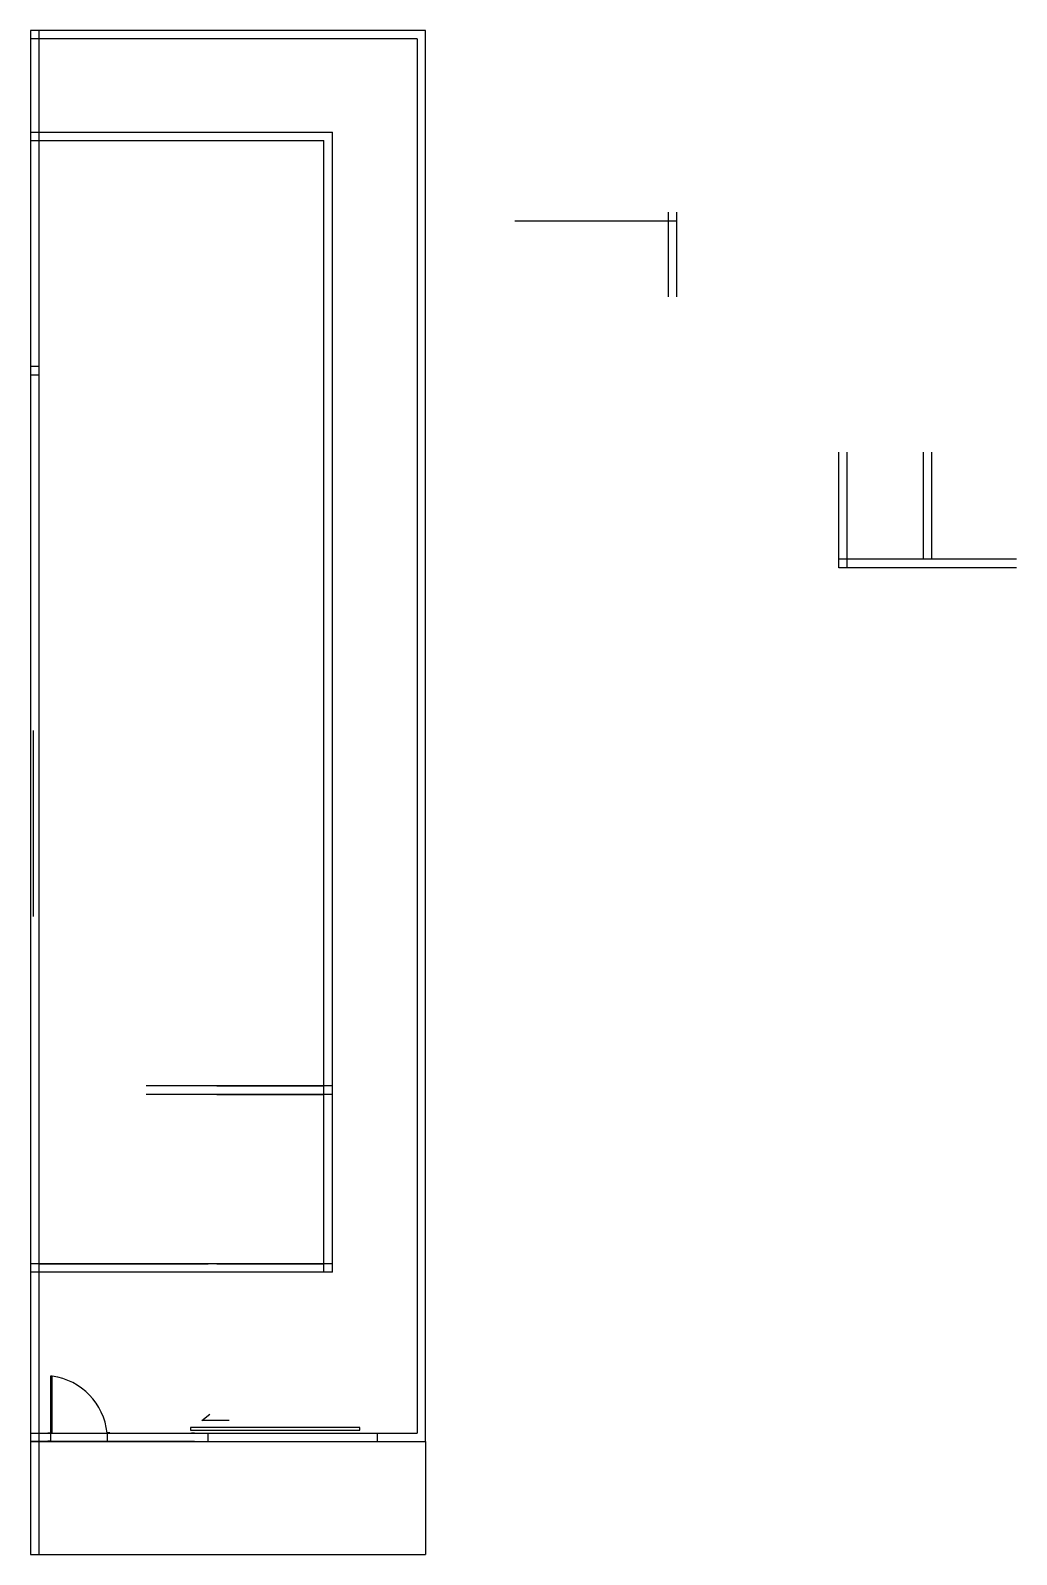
# Model space of a CAD drawing. Header units: millimetres. Extents: x 4595 to 4915, y 2085 to 2243.
# Drawn here: x 4876.8 to 4894.27, y 2185.12 to 2212.12 of the extents above; entities that cross this region are included whole.
import ezdxf

# ---------------------------------------------------------------- set-up
doc = ezdxf.new("R2010")
doc.units = ezdxf.units.MM
doc.header["$LTSCALE"] = 0.8
doc.layers.add('parede', color=2, linetype='Continuous')
doc.layers.add('PORTAS', color=3, linetype='Continuous')

msp = doc.modelspace()

# ---------------------------------------------------------------- linework, layer by layer
at = {"layer": 'parede', "color": 0}
msp.add_line((4883.796, 2212.121), (4876.796, 2212.121), dxfattribs=at)
at = {"layer": 'parede', "color": 253}
for p, q in [((4876.796, 2212.121), (4876.796, 2185.121)), ((4876.946, 2212.121), (4876.946, 2185.121)), ((4883.796, 2187.121), (4883.796, 2212.121)), ((4883.646, 2211.971), (4876.796, 2211.971)), ((4883.646, 2211.971), (4883.646, 2187.271)), ((4876.796, 2210.321), (4879.596, 2210.321)), ((4882.146, 2190.121), (4882.146, 2210.321)), ((4881.996, 2190.121), (4881.996, 2210.171)), ((4883.646, 2193.871), (4883.646, 2193.321)), ((4882.146, 2190.271), (4876.796, 2190.271)), ((4882.146, 2190.121), (4876.796, 2190.121)), ((4877.182, 2188.278), (4877.152, 2188.278)), ((4877.152, 2188.278), (4877.152, 2187.278)), ((4877.182, 2187.278), (4877.182, 2188.278)), ((4879.831, 2187.495), (4879.977, 2187.608)), ((4876.796, 2187.271), (4883.646, 2187.271)), ((4876.796, 2187.271), (4879.701, 2187.271)), ((4877.102, 2187.278), (4877.152, 2187.278)), ((4877.152, 2187.278), (4877.152, 2187.128)), ((4877.152, 2187.278), (4877.182, 2187.278)), ((4878.202, 2187.278), (4878.152, 2187.278)), ((4878.152, 2187.278), (4878.152, 2187.128)), ((4882.631, 2187.371), (4879.631, 2187.371)), ((4879.631, 2187.371), (4879.631, 2187.321)), ((4879.631, 2187.321), (4882.631, 2187.321)), ((4879.701, 2187.271), (4879.651, 2187.271)), ((4880.315, 2187.495), (4879.831, 2187.495)), ((4879.941, 2187.271), (4879.941, 2187.121)), ((4882.631, 2187.321), (4882.631, 2187.371)), ((4882.941, 2187.271), (4882.941, 2187.121)), ((4876.796, 2187.121), (4883.796, 2187.121)), ((4879.701, 2187.121), (4876.796, 2187.121)), ((4877.152, 2187.128), (4877.102, 2187.128)), ((4878.152, 2187.128), (4878.202, 2187.128)), ((4879.651, 2187.121), (4879.701, 2187.121)), ((4883.796, 2187.121), (4883.796, 2185.121)), ((4876.796, 2185.121), (4883.796, 2185.121))]:
    msp.add_line(p, q, dxfattribs=at)
msp.add_arc((4877.036, 2187.165), 1.122, 5.7569, 82.4982, dxfattribs=at)
at = {"layer": 'PORTAS', "color": 6}
for p, q in [((4876.796, 2210.321), (4882.146, 2210.321)), ((4876.796, 2210.171), (4881.996, 2210.171)), ((4888.095, 2208.901), (4888.095, 2207.401)), ((4888.245, 2208.901), (4888.245, 2207.401)), ((4876.946, 2208.821), (4876.946, 2205.821)), ((4885.381, 2208.751), (4888.245, 2208.751)), ((4881.996, 2204.521), (4881.996, 2206.521)), ((4876.796, 2206.171), (4876.946, 2206.171)), ((4876.796, 2206.021), (4876.946, 2206.021)), ((4891.118, 2202.602), (4891.118, 2204.652)), ((4891.268, 2202.602), (4891.268, 2204.652)), ((4892.618, 2202.752), (4892.618, 2204.652)), ((4892.768, 2202.752), (4892.768, 2204.652)), ((4894.268, 2202.752), (4891.118, 2202.752)), ((4894.268, 2202.602), (4891.118, 2202.602)), ((4876.846, 2199.721), (4876.846, 2196.421)), ((4881.996, 2193.421), (4881.996, 2196.421)), ((4882.146, 2193.421), (4878.846, 2193.421)), ((4882.146, 2193.271), (4878.846, 2193.271)), ((4881.996, 2193.271), (4879.496, 2193.271)), ((4880.096, 2193.421), (4881.996, 2193.421)), ((4880.096, 2193.271), (4881.996, 2193.271)), ((4876.946, 2190.271), (4879.946, 2190.271)), ((4880.096, 2190.271), (4881.996, 2190.271))]:
    msp.add_line(p, q, dxfattribs=at)

doc.saveas('drawing.dxf')
